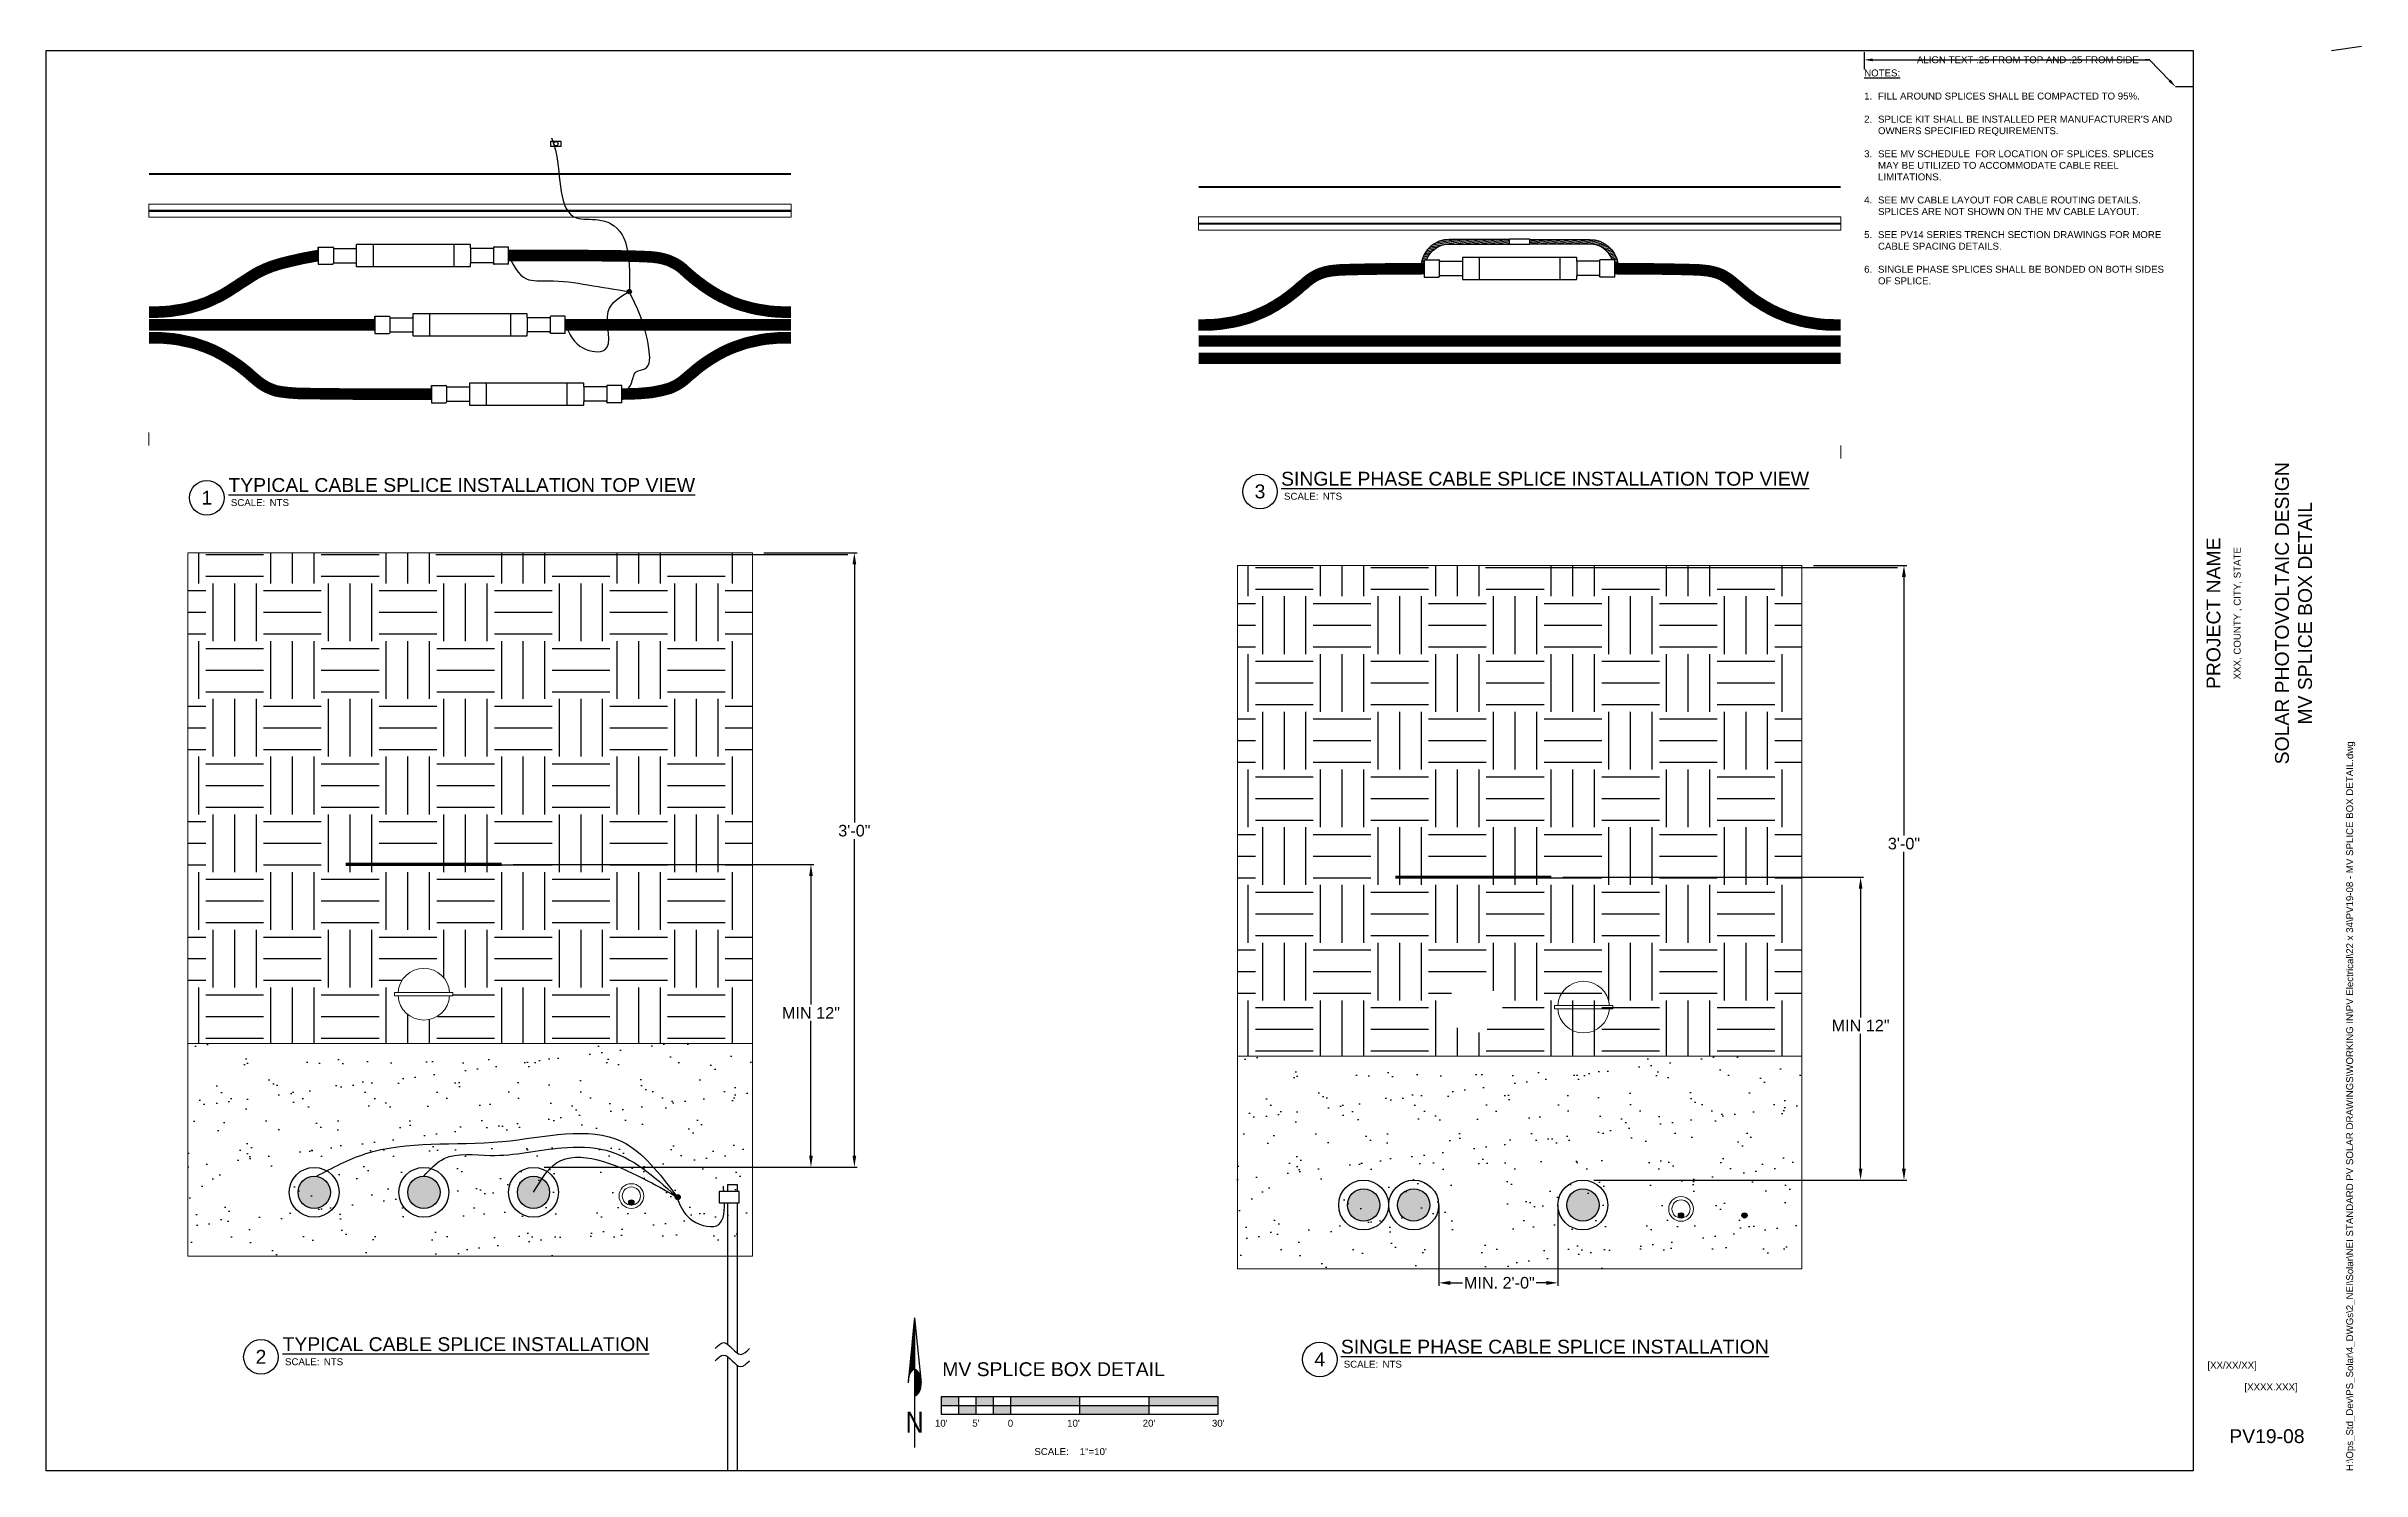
# Paper-space layout 'MV SPLICE BOX DETAIL' of a CAD drawing. Header units: feet, sheet in inches. Extents: x 0.7 to 34.2, y 1.3 to 21.8.
# The model-space entities are those that its viewports show. They can reach past a viewport. Long polylines and large blocks are cut down to what shows.
import ezdxf
from ezdxf import colors
from ezdxf.entities.mleader import LeaderData, LeaderLine
from ezdxf.enums import TextEntityAlignment as Align
from ezdxf.math import Vec2, Vec3

# ---------------------------------------------------------------- set-up
doc = ezdxf.new("R2010")
doc.units = ezdxf.units.FT
doc.header["$MEASUREMENT"] = 0
for name, color, linetype in [('C-CABL', 3, 'Continuous'), ('C-CNDT', 6, 'Continuous'), ('CABLE', 2, 'Continuous'), ('E-TREN-HATCH', 254, 'Continuous'), ('G-ANNO-TEXT', 1, 'Continuous'), ('G-ANNO-TEXT @ 1', 1, 'Continuous'), ('G-ANNO-TTBL', 1, 'Continuous'), ('SOIL', 254, 'Continuous')]:
    doc.layers.add(name, color=color, linetype=linetype)
for name, color, linetype, lineweight in [('CONDUIT', 6, 'Continuous', 18), ('COVER', 3, 'Continuous', 9), ('G-ANNO-DIMENSIONS', 1, 'Continuous', 5)]:
    doc.layers.add(name, color=color, linetype=linetype, lineweight=lineweight)
doc.layers.add('G-NPLT', color=67, linetype='Continuous', plot=False)
doc.layers.add('VP', color=31, linetype='Continuous', plot=False)
doc.styles.add('NEI-A', font='arial.ttf')
doc.dimstyles.new('NEI-A', dxfattribs={"dimtxt": 0.1, "dimasz": 0.125, "dimexe": 0.0625, "dimexo": 0.0625, "dimgap": 0.0625, "dimtad": 0, "dimtih": 1, "dimtoh": 1, "dimdec": 4, "dimzin": 3, "dimdsep": 46, "dimlunit": 4, "dimtxsty": 'NEI-A', "dimcen": 0, "dimadec": 0, "dimazin": 0, "dimtfac": 0.75, "dimtdec": 4, "dimtofl": 0, "dimtmove": 0, "dimatfit": 3, "dimfxl": 1, "dimfrac": 1, "dimtolj": 1, "dimtzin": 0, "dimarcsym": 0})
pattern_1 = [(190, (-1046.774384, -267.13964), (0.010853011, -0.0615504846), [])]

psp = doc.layouts.new('MV SPLICE BOX DETAIL')

# ---------------------------------------------------------------- texts
at = {"layer": 'G-ANNO-TEXT', "insert": (26.981, 21.498), "char_height": 0.1, "attachment_point": 1, "style": 'NEI-A'}
psp.add_mtext_dynamic_manual_height_columns("{\\LNOTES:\\P}\\P\\pi-0.2,l0.2,t0.2;1.^IFILL AROUND SPLICES SHALL BE COMPACTED TO 95%.\\P\\pi0,l0,tz;\\P\\pi-0.2,l0.2,t0.2;2.^ISPLICE KIT SHALL BE INSTALLED PER MANUFACTURER'S AND OWNERS SPECIFIED REQUIREMENTS.\\P\\pi0,l0,tz;\\P\\pi-0.2,l0.2,t0.2;3.^ISEE MV SCHEDULE  FOR LOCATION OF SPLICES. SPLICES MAY BE UTILIZED TO ACCOMMODATE CABLE REEL LIMITATIONS.\\P\\pi0,l0,tz;\\P\\pi-0.2,l0.2,t0.2;4.^ISEE MV CABLE LAYOUT FOR CABLE ROUTING DETAILS. SPLICES ARE NOT SHOWN ON THE MV CABLE LAYOUT.\\P\\pi0,l0,tz;\\P\\pi-0.2,l0.2,t0.2;5.^ISEE PV14 SERIES TRENCH SECTION DRAWINGS FOR MORE CABLE SPACING DETAILS.\\P\\pi0,l0,tz;\\P\\pi-0.2,l0.2,t0.2;6.^ISINGLE PHASE SPLICES SHALL BE BONDED ON BOTH SIDES OF SPLICE.", width=4.4769, gutter_width=0.938, heights=[0], dxfattribs=at)
at = {"layer": 'G-ANNO-TTBL', "style": 'NEI-A'}
psp.add_text('XXX, COUNTY , CITY, STATE', height=0.1, rotation=90, dxfattribs=at).set_placement((32.376, 13.648), align=Align.MIDDLE)
at = {"layer": 'G-ANNO-TTBL', "char_height": 0.2, "attachment_point": 5, "rotation": 90, "style": 'NEI-A'}
for s, width, gutter_width, heights, insert in [('SOLAR PHOTOVOLTAIC DESIGN\\PMV SPLICE BOX DETAIL', 6.78569, 0, [1.376], (33.182, 13.648)), ('PROJECT NAME', 7.8846, 0.5, [0], (32.026, 13.648))]:
    psp.add_mtext_dynamic_manual_height_columns(s, width=width, gutter_width=gutter_width, heights=heights, dxfattribs=dict(at, insert=insert))
at = {"layer": 'G-ANNO-TTBL', "style": 'NEI-A'}
for s, width, insert, char_height, attachment_point in [('[XX/XX/XX]', 0.85482, (31.937, 2.778), 0.1, 4), ('[XXXX.XXX]', 0.85482, (32.857, 2.465), 0.1, 5), ('PV19-08', 1.7218, (32.797, 1.767), 0.2, 5)]:
    psp.add_mtext_dynamic_manual_height_columns(s, width=width, gutter_width=0.5, heights=[0], dxfattribs=dict(at, insert=insert, char_height=char_height, attachment_point=attachment_point))
at = {"layer": 'G-NPLT', "insert": (33.942, 1.265), "char_height": 0.1, "width": 13.97168, "attachment_point": 1, "rotation": 90, "style": 'NEI-A'}
psp.add_mtext('H:\\\\Ops_Std_Dev\\\\PS_Solar\\\\4_DWGs\\\\2_NEI\\\\Solar\\\\NEI STANDARD PV SOLAR DRAWINGS\\\\WORKING IN\\\\PV Electrical\\\\22 x 34\\\\PV19-08 - MV SPLICE BOX DETAIL.dwg', dxfattribs=at)

msp = doc.modelspace()

# ---------------------------------------------------------------- blocks, each defined once
blk = doc.blocks.new('TITLE NAME W_O SCALE')
at = {"style": 'NEI-A'}
blk.add_attdef('TITLE_NAME_001', (-0.03, 0.253), '', height=0.2, dxfattribs=at)
for tag, p in [('SCALE:', (0, 0)), ('1"_=_', (0.561, 0.002))]:
    blk.add_attdef(tag, text='', height=0.1, dxfattribs=at).set_placement(p, align=Align.BOTTOM_LEFT)
blk = doc.blocks.new('SUB_BLOCK-SCALE_1')
h = blk.add_hatch(color=256)
h.dxf.hatch_style = 1
h.paths.add_polyline_path([(-2, 0.125), (-2, 0), (-1.75, 0), (-1.75, 0.125)])
h.paths.add_polyline_path([(-1.75, 0), (-1.75, -0.125), (-1.5, -0.125), (-1.5, 0)])
h.paths.add_polyline_path([(-1.25, 0.125), (-1.5, 0.125), (-1.5, 0), (-1.25, 0)])
h.paths.add_polyline_path([(-1.25, 0), (-1.25, -0.125), (-1, -0.125), (-1, 0)])
h.paths.add_polyline_path([(0, 0), (0, 0.125), (-1, 0.125), (-1, 0)])
h.paths.add_polyline_path([(1, -0.125), (1, 0), (0, 0), (0, -0.125)])
h.paths.add_polyline_path([(1, 0.125), (1, 0), (2, 0), (2, 0.125)])
for p, q in [((-2, 0), (2, 0)), ((-1.75, 0.125), (-1.75, -0.125)), ((-1.5, 0.125), (-1.5, -0.125)), ((-1.25, 0.125), (-1.25, -0.125)), ((-1, 0.125), (-1, -0.125)), ((0, -0.125), (0, 0.125))]:
    blk.add_line(p, q)
at = {"color": 0, "linetype": 'ByBlock', "lineweight": -2}
blk.add_line((1, 0.125), (1, -0.125), dxfattribs=at)
blk.add_lwpolyline([(-2, 0.125), (-2, -0.125), (2, -0.125), (2, 0.125)], close=True, dxfattribs=at)
at = {"insert": (-0.655, -0.667), "char_height": 0.1, "width": 0.4822, "attachment_point": 4, "style": 'NEI-A'}
blk.add_mtext('SCALE:', dxfattribs=at)
at = {"linetype": 'ByBlock', "lineweight": -2, "style": 'NEI-A', "flags": 8}
for tag, p in [('#1', (-2, -0.257)), ('#2', (-1.5, -0.257)), ('#3', (-1, -0.257)), ('#4', (0, -0.257)), ('#5', (1, -0.257)), ('#6', (2, -0.257))]:
    blk.add_attdef(tag, text='', height=0.1, dxfattribs=at).set_placement(p, align=Align.MIDDLE_CENTER)
blk.add_attdef('SCALE', text='', height=0.1, dxfattribs=at).set_placement((0, -0.667), align=Align.MIDDLE_LEFT)
blk = doc.blocks.new('*U15')
ref = blk.add_blockref('SUB_BLOCK-SCALE_1', (0, 0))
ref.add_attrib('#1', "10'", dxfattribs={"linetype": 'ByBlock', "lineweight": -2, "height": 0.1, "style": 'NEI-A', "flags": 8}).set_placement((-2, -0.257), align=Align.MIDDLE)
ref.add_attrib('#2', "5'", dxfattribs={"linetype": 'ByBlock', "lineweight": -2, "height": 0.1, "style": 'NEI-A', "flags": 8}).set_placement((-1.5, -0.257), align=Align.MIDDLE)
ref.add_attrib('#3', '0', dxfattribs={"linetype": 'ByBlock', "lineweight": -2, "height": 0.1, "style": 'NEI-A', "flags": 8}).set_placement((-1, -0.257), align=Align.MIDDLE)
ref.add_attrib('#4', "10'", dxfattribs={"linetype": 'ByBlock', "lineweight": -2, "height": 0.1, "style": 'NEI-A', "flags": 8}).set_placement((-0.091, -0.257), align=Align.MIDDLE)
ref.add_attrib('#5', "20'", dxfattribs={"linetype": 'ByBlock', "lineweight": -2, "height": 0.1, "style": 'NEI-A', "flags": 8}).set_placement((1, -0.257), align=Align.MIDDLE)
ref.add_attrib('#6', "30'", dxfattribs={"linetype": 'ByBlock', "lineweight": -2, "height": 0.1, "style": 'NEI-A', "flags": 8}).set_placement((2, -0.257), align=Align.MIDDLE)
ref.add_attrib('SCALE', '1"=10\'', dxfattribs={"linetype": 'ByBlock', "lineweight": -2, "height": 0.1, "style": 'NEI-A', "flags": 8}).set_placement((0, -0.667), align=Align.MIDDLE_LEFT)
blk = doc.blocks.new('NORTH ARROW VERTICAL')
h = blk.add_hatch()
h.set_pattern_fill('ANSI31', color=0, scale=0.01, style=0)
h.paths.add_polyline_path([(-0.029, 0.337, -0.067391), (-0.022, 0.357, -0.104279), (-0.011, 0.371, -0.174286), (0, 0.375), (0, 0.625)])
h.paths.add_polyline_path([(0.031, 0.312), (0.029, 0.337, 0.067391), (0.022, 0.357, 0.104279), (0.011, 0.371, 0.174286), (0, 0.375), (0, 0.25, 0.174286), (0.011, 0.254, 0.104279), (0.022, 0.268, 0.065115), (0.029, 0.287, 0.051264)])
at = {"color": 0}
for p, q in [((0, 0.625), (-0.031, 0.312)), ((0, 0.625), (0.031, 0.312)), ((0, 0.625), (0, 0.375)), ((0, 0.375), (0, 0.25)), ((0, 0.25), (0, 0))]:
    blk.add_line(p, q, dxfattribs=at)
for points in [[(0, 0.375, 0.174286), (-0.011, 0.371, 0.104279), (-0.022, 0.357, 0.065115), (-0.029, 0.338, 0.051264), (-0.031, 0.312, 0.051264)], [(0.031, 0.312, 0.051264), (0.029, 0.338, 0.065115), (0.022, 0.357, 0.104279), (0.011, 0.371, 0.174286), (0, 0.375, 0.174286)], [(0, 0.25, 0.174286), (0.011, 0.254, 0.104279), (0.022, 0.268, 0.065115), (0.029, 0.287, 0.051264), (0.031, 0.312, 0.051264)]]:
    blk.add_lwpolyline(points, format="xyb", dxfattribs=at)
at = {"color": 0, "style": 'NEI-A', "width": 0.85}
blk.add_text('N', height=0.1, dxfattribs=at).set_placement((0, 0.122), align=Align.MIDDLE)
blk = doc.blocks.new('DETAIL_TITLE')
blk.add_circle((0.592, -0.513), 0.25)
at = {"style": 'NEI-A'}
blk.add_attdef('DETAIL_TITLE_001', (0.91, -0.485), '', height=0.2, dxfattribs=at)
at = {"style": 'NEI-A', "flags": 8}
blk.add_attdef('#', text='', height=0.2, dxfattribs=at).set_placement((0.592, -0.511), align=Align.MIDDLE_CENTER)
at = {"style": 'NEI-A'}
for tag, p in [('SCALE:', (0.939, -0.738)), ('1"_=_', (1.547, -0.738))]:
    blk.add_attdef(tag, text='', height=0.1, dxfattribs=at).set_placement(p, align=Align.BOTTOM_LEFT)
blk = doc.blocks.new('*D13')
at = {"layer": 'Defpoints', "color": 0, "transparency": 16777216}
for p in [(60.45, -50.72), (52.97, -77.33), (64.87, -77.33)]:
    blk.add_point(p, dxfattribs=at)
at = {"layer": 'G-ANNO-DIMENSIONS', "color": 0, "lineweight": -2, "transparency": 16777216}
for p, q in [((60.95, -50.72), (64.99, -50.72)), ((64.87, -51.22), (64.87, -62.41)), ((64.87, -76.83), (64.87, -63.12)), ((53.47, -77.33), (64.99, -77.33))]:
    blk.add_line(p, q, dxfattribs=at)
at = {"layer": 'G-ANNO-DIMENSIONS', "color": 0, "transparency": 16777216}
for points in [[(64.79, -51.22), (64.95, -51.22), (64.87, -50.72)], [(64.79, -76.83), (64.95, -76.83), (64.87, -77.33)]]:
    blk.add_solid(points, dxfattribs=at)
at = {"layer": 'G-ANNO-DIMENSIONS', "color": 0, "transparency": 16777216, "insert": (64.87, -62.76), "char_height": 0.2, "attachment_point": 5, "style": 'NEI-A'}
blk.add_mtext('\\A1;{\\H2.51168x;3\'-0"}', dxfattribs=at)
blk = doc.blocks.new('*D14')
at = {"layer": 'Defpoints', "color": 0, "transparency": 16777216}
for p in [(49.59, -64.22), (50.93, -77.33), (62.99, -77.33)]:
    blk.add_point(p, dxfattribs=at)
at = {"layer": 'G-ANNO-DIMENSIONS', "color": 0, "lineweight": -2, "transparency": 16777216}
for p, q in [((50.09, -64.22), (63.12, -64.22)), ((62.99, -64.72), (62.99, -70.29)), ((62.99, -76.83), (62.99, -71)), ((51.43, -77.33), (63.12, -77.33))]:
    blk.add_line(p, q, dxfattribs=at)
at = {"layer": 'G-ANNO-DIMENSIONS', "color": 0, "transparency": 16777216}
for points in [[(62.91, -64.72), (63.07, -64.72), (62.99, -64.22)], [(62.91, -76.83), (63.07, -76.83), (62.99, -77.33)]]:
    blk.add_solid(points, dxfattribs=at)
at = {"layer": 'G-ANNO-DIMENSIONS', "color": 0, "transparency": 16777216, "insert": (62.99, -70.65), "char_height": 0.2, "attachment_point": 5, "style": 'NEI-A'}
blk.add_mtext('\\A1;{\\H2.51168x;MIN 12"}', dxfattribs=at)
blk = doc.blocks.new('*D10')
at = {"layer": 'Defpoints', "color": 0, "transparency": 16777216}
for p in [(105.92, -51.27), (98.43, -77.89), (110.34, -77.89)]:
    blk.add_point(p, dxfattribs=at)
at = {"layer": 'G-ANNO-DIMENSIONS', "color": 0, "lineweight": -2, "transparency": 16777216}
for p, q in [((106.42, -51.27), (110.46, -51.27)), ((110.34, -51.77), (110.34, -62.96)), ((110.34, -77.39), (110.34, -63.68)), ((98.93, -77.89), (110.46, -77.89))]:
    blk.add_line(p, q, dxfattribs=at)
at = {"layer": 'G-ANNO-DIMENSIONS', "color": 0, "transparency": 16777216}
for points in [[(110.25, -51.77), (110.42, -51.77), (110.34, -51.27)], [(110.25, -77.39), (110.42, -77.39), (110.34, -77.89)]]:
    blk.add_solid(points, dxfattribs=at)
at = {"layer": 'G-ANNO-DIMENSIONS', "color": 0, "transparency": 16777216, "insert": (110.34, -63.32), "char_height": 0.2, "attachment_point": 5, "style": 'NEI-A'}
blk.add_mtext('\\A1;{\\H2.51168x;3\'-0"}', dxfattribs=at)
blk = doc.blocks.new('*D11')
at = {"layer": 'Defpoints', "color": 0, "transparency": 16777216}
for p in [(95.06, -64.77), (96.4, -77.89), (108.46, -77.89)]:
    blk.add_point(p, dxfattribs=at)
at = {"layer": 'G-ANNO-DIMENSIONS', "color": 0, "lineweight": -2, "transparency": 16777216}
for p, q in [((95.56, -64.77), (108.58, -64.77)), ((108.46, -65.27), (108.46, -70.85)), ((108.46, -77.39), (108.46, -71.56)), ((96.9, -77.89), (108.58, -77.89))]:
    blk.add_line(p, q, dxfattribs=at)
at = {"layer": 'G-ANNO-DIMENSIONS', "color": 0, "transparency": 16777216}
for points in [[(108.38, -65.27), (108.54, -65.27), (108.46, -64.77)], [(108.38, -77.39), (108.54, -77.39), (108.46, -77.89)]]:
    blk.add_solid(points, dxfattribs=at)
at = {"layer": 'G-ANNO-DIMENSIONS', "color": 0, "transparency": 16777216, "insert": (108.46, -71.2), "char_height": 0.2, "attachment_point": 5, "style": 'NEI-A'}
blk.add_mtext('\\A1;{\\H2.51168x;MIN 12"}', dxfattribs=at)
blk = doc.blocks.new('*D12')
at = {"layer": 'Defpoints', "color": 0, "transparency": 16777216}
for p in [(90.19, -78.46), (95.34, -78.47), (90.19, -82.34)]:
    blk.add_point(p, dxfattribs=at)
at = {"layer": 'G-ANNO-DIMENSIONS', "color": 0, "lineweight": -2, "transparency": 16777216}
for p, q in [((90.19, -78.96), (90.19, -82.47)), ((95.34, -78.97), (95.34, -82.47)), ((90.69, -82.34), (91.22, -82.34)), ((94.84, -82.34), (94.41, -82.34))]:
    blk.add_line(p, q, dxfattribs=at)
at = {"layer": 'G-ANNO-DIMENSIONS', "color": 0, "transparency": 16777216}
for points in [[(90.69, -82.26), (90.69, -82.43), (90.19, -82.34)], [(94.84, -82.26), (94.84, -82.43), (95.34, -82.34)]]:
    blk.add_solid(points, dxfattribs=at)
at = {"layer": 'G-ANNO-DIMENSIONS', "color": 0, "transparency": 16777216, "insert": (92.81, -82.34), "char_height": 0.2, "attachment_point": 5, "style": 'NEI-A'}
blk.add_mtext('\\A1;{\\H2.51168x;MIN. 2\'-0"}', dxfattribs=at)

# ---------------------------------------------------------------- dimensions: what is measured, and where the dimension line sits
at = {"layer": 'G-ANNO-DIMENSIONS'}
for base, p1, p2, text, override, picture, middle in [((64.87, -77.33), (60.45, -50.72), (52.97, -77.33), '{\\H2.51168x;3\'-0"}', {"dimtxt": 0.2, "dimasz": 0.5, "dimexe": 0.125, "dimexo": 0.5, "dimgap": 0.1, "dimdec": 1, "dimtfill": 0}, '*D13', (64.87, -62.76)), ((110.34, -77.89), (105.92, -51.27), (98.43, -77.89), '{\\H2.51168x;3\'-0"}', {"dimtxt": 0.2, "dimasz": 0.5, "dimexe": 0.125, "dimexo": 0.5, "dimgap": 0.1, "dimdec": 1}, '*D10', (110.34, -63.32)), ((62.99, -77.33), (49.59, -64.22), (50.93, -77.33), '{\\H2.51168x;MIN 12"}', {"dimtxt": 0.2, "dimasz": 0.5, "dimexe": 0.125, "dimexo": 0.5, "dimgap": 0.1, "dimdec": 1, "dimtfill": 0}, '*D14', (62.99, -70.65)), ((108.46, -77.89), (95.06, -64.77), (96.4, -77.89), '{\\H2.51168x;MIN 12"}', {"dimtxt": 0.2, "dimasz": 0.5, "dimexe": 0.125, "dimexo": 0.5, "dimgap": 0.1, "dimdec": 1}, '*D11', (108.46, -71.2))]:
    dim = msp.add_linear_dim(base=base, p1=p1, p2=p2, angle=90, text=text, dimstyle='NEI-A', override=override, dxfattribs=at)
    dim.commit()
    dim.dimension.update_dxf_attribs({"geometry": picture, "text_midpoint": middle, "dimtype": 160})
dim = msp.add_linear_dim(base=(90.19, -82.34), p1=(95.34, -78.47), p2=(90.19, -78.46), text='{\\H2.51168x;MIN. 2\'-0"}', dimstyle='NEI-A', override={"dimtxt": 0.2, "dimasz": 0.5, "dimexe": 0.125, "dimexo": 0.5, "dimgap": 0.1, "dimdec": 1}, dxfattribs=at)
dim.commit()
dim.dimension.update_dxf_attribs({"geometry": '*D12', "text_midpoint": (92.81, -82.34), "dimtype": 160})

# ---------------------------------------------------------------- hatches: boundary and pattern name
at = {"layer": 'C-CABL'}
h = msp.add_hatch(dxfattribs=at)
h.set_pattern_fill('ANSI31', scale=0.5, angle=145)
h.set_pattern_definition(pattern_1)
h.paths.add_polyline_path([(90.64, -37.15), (93.25, -37.15), (93.25, -37.35), (90.64, -37.35, 0.317113), (89.66, -38.04), (89.56, -38.04), (89.56, -38.19), (89.42, -38.19, -0.36842)])
h = msp.add_hatch(dxfattribs=at)
h.set_pattern_fill('ANSI31', scale=0.5, angle=145)
h.set_pattern_definition(pattern_1)
h.paths.add_polyline_path([(96.73, -37.15), (94.11, -37.15), (94.11, -37.35), (96.73, -37.35, -0.317113), (97.7, -38.04), (97.81, -38.04), (97.81, -38.19), (97.95, -38.19, 0.36842)])
h = msp.add_hatch(color=256, dxfattribs=at)
h.dxf.hatch_style = 1
edge = h.paths.add_edge_path()
edge.add_arc((55.12, -39.41), 0.0938, 0, 360)
h = msp.add_hatch(color=256, dxfattribs=at)
h.dxf.hatch_style = 1
h.paths.add_polyline_path([(42.17, -78.42, 1), (40.77, -78.42, 1)])
h = msp.add_hatch(color=256, dxfattribs=at)
h.dxf.hatch_style = 1
h.paths.add_polyline_path([(46.92, -78.42, 1), (45.52, -78.42, 1)])
h = msp.add_hatch(color=256, dxfattribs=at)
h.dxf.hatch_style = 1
h.paths.add_polyline_path([(51.67, -78.42, 1), (50.27, -78.42, 1)])
h = msp.add_hatch(color=256, dxfattribs=at)
h.dxf.hatch_style = 1
h.paths.add_polyline_path([(57.33, -78.63, 1), (57.11, -78.63, 1)])
h = msp.add_hatch(color=256, dxfattribs=at)
h.dxf.hatch_style = 1
h.paths.add_polyline_path([(87.63, -78.97, 1), (86.23, -78.97, 1)])
h = msp.add_hatch(color=256, dxfattribs=at)
h.dxf.hatch_style = 1
h.paths.add_polyline_path([(89.8, -78.97, 1), (88.4, -78.97, 1)])
h = msp.add_hatch(color=256, dxfattribs=at)
h.dxf.hatch_style = 1
h.paths.add_polyline_path([(97.13, -78.97, 1), (95.73, -78.97, 1)])
h = msp.add_hatch(color=256, dxfattribs=at)
h.dxf.hatch_style = 1
h.paths.add_polyline_path([(103.54, -79.42, -1), (103.32, -79.42, -1)])
at = {"layer": 'CABLE'}
h = msp.add_hatch(color=256, dxfattribs=at)
h.dxf.hatch_style = 1
h.paths.add_polyline_path([(55.32, -78.86, -1), (55.1, -78.86, -1)])
h = msp.add_hatch(color=256, dxfattribs=at)
h.dxf.hatch_style = 1
h.paths.add_polyline_path([(100.79, -79.42, -1), (100.57, -79.42, -1)])
at = {"layer": 'E-TREN-HATCH'}
h = msp.add_hatch(dxfattribs=at)
h.set_pattern_fill('EARTH', color=256, scale=10)
h.set_pattern_definition([(0, (-13.2238, -96.7402), (2.5, 2.5), [2.5, -2.5]), (0, (-13.2238, -95.8027), (2.5, 2.5), [2.5, -2.5]), (0, (-13.2238, -94.8652), (2.5, 2.5), [2.5, -2.5]), (90, (-12.9113, -94.5527), (-2.5, 2.5), [2.5, -2.5]), (90, (-11.9738, -94.5527), (-2.5, 2.5), [2.5, -2.5]), (90, (-11.0363, -94.5527), (-2.5, 2.5), [2.5, -2.5])])
h.paths.add_polyline_path([(35.99, -50.72), (35.99, -71.98), (60.45, -71.98), (60.45, -64.81), (47.48, -69.84), (47.48, -69.91), (47.34, -69.91, -0.939336), (45.09, -69.91), (44.95, -69.91), (44.95, -69.77), (45.09, -69.77, -0.939336), (47.34, -69.77), (47.66, -69.77), (60.45, -64.81), (60.45, -50.72)])
h = msp.add_hatch(dxfattribs=at)
h.set_pattern_fill('EARTH', color=256, scale=10)
h.set_pattern_definition([(0, (32.2438, -97.2983), (2.5, 2.5), [2.5, -2.5]), (0, (32.2438, -96.3608), (2.5, 2.5), [2.5, -2.5]), (0, (32.2438, -95.4233), (2.5, 2.5), [2.5, -2.5]), (90, (32.5563, -95.1108), (-2.5, 2.5), [2.5, -2.5]), (90, (33.4938, -95.1108), (-2.5, 2.5), [2.5, -2.5]), (90, (34.4313, -95.1108), (-2.5, 2.5), [2.5, -2.5])])
h.paths.add_polyline_path([(81.46, -51.27), (81.46, -72.53), (105.92, -72.53), (105.92, -65.36), (92.95, -70.4), (92.95, -70.47), (92.81, -70.47, -0.939336), (90.56, -70.47), (90.42, -70.47), (90.42, -70.33), (90.56, -70.33, -0.939336), (92.81, -70.33), (93.13, -70.33), (105.92, -65.36), (105.92, -51.27)])
h = msp.add_hatch(dxfattribs=at)
h.set_pattern_fill('AR-SAND', color=252)
h.set_pattern_definition([(37.5, (-13.2238, -96.7402), (-0.062993, 1.926824), [0, -1.52, 0, -1.7, 0, -1.625]), (7.5, (-13.2238, -96.7402), (1.76978, 2.82215), [0, -0.82, 0, -1.37, 0, -0.525]), (327.5, (-14.4538, -96.7402), (3.114142, 0.00566), [0, -0.5, 0, -1.8, 0, -2.35]), (317.5, (-14.4538, -96.7402), (3.00613, 0.87768), [0, -0.25, 0, -1.18, 0, -1.35])])
h.paths.add_polyline_path([(60.45, -71.98), (35.99, -71.98), (35.99, -81.18), (60.45, -81.18)])
h.paths.add_polyline_path([(54.05, -78.42, -1), (51.88, -78.42, -1)], flags=16)
h.paths.add_polyline_path([(47.3, -78.42, -1), (45.13, -78.42, -1)], flags=16)
h.paths.add_polyline_path([(40.55, -78.42, -1), (38.38, -78.42, -1)], flags=16)
h.paths.add_polyline_path([(37.76, -78.58, -1), (36.69, -78.58, -1)], flags=16)
h = msp.add_hatch(dxfattribs=at)
h.set_pattern_fill('AR-SAND', color=252)
h.set_pattern_definition([(37.5, (32.2438, -97.2983), (-0.062993, 1.926824), [0, -1.52, 0, -1.7, 0, -1.625]), (7.5, (32.2438, -97.2983), (1.76978, 2.82215), [0, -0.82, 0, -1.37, 0, -0.525]), (327.5, (31.0138, -97.2983), (3.114142, 0.00566), [0, -0.5, 0, -1.8, 0, -2.35]), (317.5, (31.0138, -97.2983), (3.00613, 0.87768), [0, -0.25, 0, -1.18, 0, -1.35])])
h.paths.add_polyline_path([(105.92, -72.53), (81.46, -72.53), (81.46, -81.74), (105.92, -81.74)])
h.paths.add_polyline_path([(99.52, -78.97, -1), (97.35, -78.97, -1)], flags=16)
h.paths.add_polyline_path([(92.77, -78.97, -1), (90.6, -78.97, -1)], flags=16)
h.paths.add_polyline_path([(86.02, -78.97, -1), (83.85, -78.97, -1)], flags=16)
h.paths.add_polyline_path([(83.23, -79.14, -1), (82.16, -79.14, -1)], flags=16)

# ---------------------------------------------------------------- linework, layer by layer
for p, q in [((41.64, -37.85), (41.64, -37.48)), ((41.64, -37.48), (42.27, -37.48)), ((42.3, -37.5), (42.3, -37.52)), ((42.3, -37.52), (42.3, -38.19)), ((42.32, -37.54), (43.27, -37.54)), ((43.29, -37.52), (43.29, -38.19)), ((44.02, -37.37), (44.02, -38.33)), ((47.52, -37.37), (47.52, -38.33)), ((48.24, -37.52), (48.24, -38.19)), ((49.21, -37.54), (48.27, -37.54)), ((49.24, -37.5), (49.24, -37.52)), ((49.24, -37.52), (49.24, -38.19)), ((49.89, -37.48), (49.26, -37.48)), ((89.56, -38.41), (89.56, -38.04)), ((89.56, -38.04), (90.19, -38.04)), ((90.21, -38.06), (90.21, -38.08)), ((90.21, -38.08), (90.21, -38.74)), ((90.24, -38.1), (91.18, -38.1)), ((91.21, -38.08), (91.21, -38.74)), ((91.93, -37.93), (91.93, -38.89)), ((95.43, -37.93), (95.43, -38.89)), ((96.16, -38.08), (96.16, -38.74)), ((97.13, -38.1), (96.18, -38.1)), ((97.15, -38.06), (97.15, -38.08)), ((97.15, -38.08), (97.15, -38.74)), ((97.81, -38.04), (97.18, -38.04)), ((41.64, -38.23), (42.27, -38.23)), ((42.3, -38.2), (42.3, -38.19)), ((42.32, -38.16), (43.27, -38.16)), ((49.21, -38.16), (48.27, -38.16)), ((49.24, -38.2), (49.24, -38.19)), ((49.89, -38.23), (49.26, -38.23)), ((89.56, -38.79), (90.19, -38.79)), ((90.21, -38.76), (90.21, -38.74)), ((90.24, -38.72), (91.18, -38.72)), ((97.13, -38.72), (96.18, -38.72)), ((97.15, -38.76), (97.15, -38.74)), ((97.81, -38.79), (97.18, -38.79)), ((44.09, -40.85), (44.09, -40.48)), ((44.09, -40.48), (44.72, -40.48)), ((44.75, -40.5), (44.75, -40.52)), ((44.75, -40.52), (44.75, -41.19)), ((44.77, -40.54), (45.72, -40.54)), ((45.74, -40.52), (45.74, -41.19)), ((46.47, -40.37), (46.47, -41.33)), ((49.97, -40.37), (49.97, -41.33)), ((50.69, -40.52), (50.69, -41.19)), ((51.67, -40.54), (50.72, -40.54)), ((51.69, -40.5), (51.69, -40.52)), ((51.69, -40.52), (51.69, -41.19)), ((52.34, -40.48), (51.72, -40.48)), ((44.09, -41.23), (44.72, -41.23)), ((44.75, -41.2), (44.75, -41.19)), ((44.77, -41.16), (45.72, -41.16)), ((51.67, -41.16), (50.72, -41.16)), ((51.69, -41.2), (51.69, -41.19)), ((52.34, -41.23), (51.72, -41.23)), ((46.55, -43.85), (46.55, -43.48)), ((46.55, -43.48), (47.17, -43.48)), ((47.2, -43.5), (47.2, -43.52)), ((47.2, -43.52), (47.2, -44.19)), ((47.22, -43.54), (48.17, -43.54)), ((48.2, -43.52), (48.2, -44.19)), ((48.92, -43.37), (48.92, -44.33)), ((52.42, -43.37), (52.42, -44.33)), ((53.15, -43.52), (53.15, -44.19)), ((54.12, -43.54), (53.17, -43.54)), ((54.14, -43.5), (54.14, -43.52)), ((54.14, -43.52), (54.14, -44.19)), ((54.8, -43.48), (54.17, -43.48)), ((46.55, -44.23), (47.17, -44.23)), ((47.2, -44.2), (47.2, -44.19)), ((47.22, -44.16), (48.17, -44.16)), ((54.12, -44.16), (53.17, -44.16)), ((54.14, -44.2), (54.14, -44.19)), ((54.8, -44.23), (54.17, -44.23))]:
    msp.add_line(p, q)
for points in [[(41.64, -37.48), (41.64, -38.23)], [(49.89, -38.23), (49.89, -37.48)], [(89.56, -38.04), (89.56, -38.79)], [(97.81, -38.79), (97.81, -38.04)], [(44.09, -40.48), (44.09, -41.23)], [(52.34, -41.23), (52.34, -40.48)], [(46.55, -43.48), (46.55, -44.23)], [(54.8, -44.23), (54.8, -43.48)]]:
    msp.add_lwpolyline(points)
for points in [[(48.24, -37.52), (48.24, -37.4, 0.414214), (48.22, -37.37), (43.32, -37.37, 0.414214), (43.29, -37.4), (43.29, -37.52)], [(96.16, -38.08), (96.16, -37.95, 0.414214), (96.13, -37.93), (91.23, -37.93, 0.414214), (91.21, -37.95), (91.21, -38.08)], [(43.29, -38.19), (43.29, -38.31, 0.414214), (43.32, -38.33), (48.22, -38.33, 0.414214), (48.24, -38.31), (48.24, -38.19)], [(91.21, -38.74), (91.21, -38.87, 0.414214), (91.23, -38.89), (96.13, -38.89, 0.414214), (96.16, -38.87), (96.16, -38.74)], [(50.69, -40.52), (50.69, -40.4, 0.414214), (50.67, -40.37), (45.77, -40.37, 0.414214), (45.74, -40.4), (45.74, -40.52)], [(45.74, -41.19), (45.74, -41.31, 0.414214), (45.77, -41.33), (50.67, -41.33, 0.414214), (50.69, -41.31), (50.69, -41.19)], [(53.15, -43.52), (53.15, -43.4, 0.414214), (53.12, -43.37), (48.22, -43.37, 0.414214), (48.2, -43.4), (48.2, -43.52)], [(48.2, -44.19), (48.2, -44.31, 0.414214), (48.22, -44.33), (53.12, -44.33, 0.414214), (53.15, -44.31), (53.15, -44.19)]]:
    msp.add_lwpolyline(points, format="xyb")
for centre, start, end in [((42.27, -37.5), 0, 90), ((42.32, -37.52), 180, 270), ((43.27, -37.52), 270, 0), ((48.27, -37.52), 180, 270), ((49.21, -37.52), 270, 0), ((49.26, -37.5), 90, 180), ((90.19, -38.06), 0, 90), ((90.24, -38.08), 180, 270), ((91.18, -38.08), 270, 0), ((96.18, -38.08), 180, 270), ((97.13, -38.08), 270, 0), ((97.18, -38.06), 90, 180), ((42.27, -38.2), 270, 0), ((42.32, -38.19), 90, 180), ((43.27, -38.19), 0, 90), ((48.27, -38.19), 90, 180), ((49.21, -38.19), 0, 90), ((49.26, -38.2), 180, 270), ((90.19, -38.76), 270, 0), ((90.24, -38.74), 90, 180), ((91.18, -38.74), 0, 90), ((96.18, -38.74), 90, 180), ((97.13, -38.74), 0, 90), ((97.18, -38.76), 180, 270), ((44.72, -40.5), 0, 90), ((44.77, -40.52), 180, 270), ((45.72, -40.52), 270, 0), ((50.72, -40.52), 180, 270), ((51.67, -40.52), 270, 0), ((51.72, -40.5), 90, 180), ((44.72, -41.2), 270, 0), ((44.77, -41.19), 90, 180), ((45.72, -41.19), 0, 90), ((50.72, -41.19), 90, 180), ((51.67, -41.19), 0, 90), ((51.72, -41.2), 180, 270), ((47.17, -43.5), 0, 90), ((47.22, -43.52), 180, 270), ((48.17, -43.52), 270, 0), ((53.17, -43.52), 180, 270), ((54.12, -43.52), 270, 0), ((54.17, -43.5), 90, 180), ((47.17, -44.2), 270, 0), ((47.22, -44.19), 90, 180), ((48.17, -44.19), 0, 90), ((53.17, -44.19), 90, 180), ((54.12, -44.19), 0, 90), ((54.17, -44.2), 180, 270)]:
    msp.add_arc(centre, 0.025, start, end)
at = {"layer": 'C-CABL'}
for p, q in [((59.37, -78.08), (59.37, -78.39)), ((59.37, -78.08), (59.79, -78.08)), ((59.79, -78.08), (59.79, -78.39)), ((59.37, -78.88), (59.37, -84.99)), ((59.79, -78.88), (59.79, -85.38)), ((59.37, -85.53), (59.37, -91.08)), ((59.79, -85.92), (59.79, -91.08))]:
    msp.add_line(p, q, dxfattribs=at)
for points in [[(51.72, -32.89), (52.15, -32.89), (52.15, -33.13), (51.72, -33.13)], [(93.25, -37.13), (94.11, -37.13), (94.11, -37.37), (93.25, -37.37)], [(59.02, -78.88), (59.88, -78.88), (59.88, -78.39), (59.02, -78.39)]]:
    msp.add_lwpolyline(points, close=True, dxfattribs=at)
for points, const_width in [([(34.31, -34.32), (62.13, -34.32)], 0.0965), ([(79.78, -34.88), (107.6, -34.88)], 0.0965), ([(34.31, -40.3), (34.44, -40.3), (34.56, -40.3), (34.68, -40.3), (34.79, -40.29), (34.9, -40.29), (35.02, -40.28), (35.13, -40.27), (35.25, -40.26), (35.37, -40.24), (35.49, -40.22), (35.63, -40.2), (35.76, -40.18), (35.9, -40.15), (36.04, -40.12), (36.18, -40.08), (36.32, -40.04), (36.47, -40), (36.61, -39.95), (36.76, -39.9), (36.9, -39.84), (37.05, -39.77), (37.2, -39.7), (37.35, -39.63), (37.5, -39.55), (37.65, -39.46), (37.8, -39.37), (37.95, -39.27), (38.11, -39.17), (38.27, -39.06), (38.43, -38.96), (38.6, -38.85), (38.77, -38.74), (38.95, -38.63), (39.14, -38.53), (39.38, -38.42), (39.66, -38.31), (40.02, -38.2), (40.46, -38.09), (40.99, -37.97), (41.64, -37.85)], 0.5), ([(62.13, -40.3), (62, -40.3), (61.88, -40.3), (61.76, -40.3), (61.65, -40.29), (61.53, -40.29), (61.42, -40.28), (61.31, -40.27), (61.19, -40.26), (61.07, -40.24), (60.94, -40.22), (60.81, -40.2), (60.68, -40.18), (60.54, -40.15), (60.4, -40.12), (60.26, -40.08), (60.12, -40.04), (59.97, -40), (59.83, -39.95), (59.68, -39.9), (59.53, -39.84), (59.39, -39.77), (59.24, -39.7), (59.09, -39.63), (58.94, -39.55), (58.79, -39.46), (58.64, -39.37), (58.49, -39.27), (58.34, -39.17), (58.2, -39.06), (58.06, -38.96), (57.92, -38.85), (57.79, -38.74), (57.66, -38.63), (57.54, -38.52), (57.42, -38.41), (57.29, -38.31), (57.15, -38.22), (56.99, -38.14), (56.82, -38.06), (56.62, -38), (56.4, -37.95), (56.09, -37.91), (55.66, -37.89), (55.06, -37.87), (54.23, -37.86), (53.12, -37.85), (51.7, -37.85), (49.89, -37.85)], 0.5), ([(79.77, -40.86), (79.9, -40.86), (80.02, -40.86), (80.14, -40.85), (80.25, -40.85), (80.36, -40.85), (80.47, -40.84), (80.59, -40.83), (80.7, -40.82), (80.83, -40.8), (80.95, -40.78), (81.08, -40.76), (81.22, -40.74), (81.36, -40.71), (81.5, -40.68), (81.64, -40.64), (81.78, -40.6), (81.93, -40.56), (82.07, -40.51), (82.22, -40.45), (82.36, -40.39), (82.51, -40.33), (82.66, -40.26), (82.81, -40.19), (82.96, -40.1), (83.11, -40.02), (83.26, -39.92), (83.41, -39.83), (83.55, -39.73), (83.7, -39.62), (83.84, -39.51), (83.98, -39.4), (84.11, -39.29), (84.23, -39.18), (84.36, -39.08), (84.48, -38.97), (84.61, -38.87), (84.75, -38.78), (84.91, -38.69), (85.08, -38.62), (85.27, -38.56), (85.52, -38.51), (85.92, -38.47), (86.64, -38.45), (87.79, -38.43), (89.53, -38.42), (89.56, -38.42)], 0.5), ([(107.6, -40.86), (107.47, -40.86), (107.34, -40.86), (107.23, -40.85), (107.11, -40.85), (107, -40.85), (106.89, -40.84), (106.78, -40.83), (106.66, -40.82), (106.54, -40.8), (106.41, -40.78), (106.28, -40.76), (106.15, -40.74), (106.01, -40.71), (105.87, -40.68), (105.73, -40.64), (105.58, -40.6), (105.44, -40.56), (105.29, -40.51), (105.15, -40.45), (105, -40.39), (104.85, -40.33), (104.71, -40.26), (104.56, -40.19), (104.41, -40.1), (104.26, -40.02), (104.11, -39.92), (103.96, -39.83), (103.81, -39.73), (103.67, -39.62), (103.52, -39.51), (103.39, -39.4), (103.26, -39.29), (103.13, -39.18), (103.01, -39.08), (102.88, -38.97), (102.75, -38.87), (102.61, -38.78), (102.46, -38.69), (102.29, -38.62), (102.09, -38.56), (101.85, -38.51), (101.44, -38.47), (100.73, -38.45), (99.57, -38.43), (97.83, -38.42), (97.81, -38.42)], 0.5), ([(34.31, -40.85), (44.09, -40.85)], 0.5), ([(62.13, -40.85), (52.34, -40.85)], 0.5), ([(34.31, -41.41), (34.44, -41.41), (34.56, -41.41), (34.68, -41.41), (34.79, -41.41), (34.9, -41.42), (35.02, -41.43), (35.13, -41.44), (35.25, -41.45), (35.37, -41.46), (35.49, -41.48), (35.63, -41.5), (35.76, -41.53), (35.9, -41.56), (36.04, -41.59), (36.18, -41.62), (36.32, -41.66), (36.47, -41.71), (36.61, -41.76), (36.76, -41.81), (36.9, -41.87), (37.05, -41.93), (37.2, -42), (37.35, -42.08), (37.5, -42.16), (37.65, -42.25), (37.8, -42.34), (37.95, -42.44), (38.1, -42.54), (38.24, -42.64), (38.38, -42.75), (38.52, -42.86), (38.65, -42.97), (38.77, -43.08), (38.9, -43.19), (39.02, -43.29), (39.15, -43.39), (39.29, -43.48), (39.45, -43.57), (39.62, -43.64), (39.81, -43.71), (40.04, -43.75), (40.35, -43.79), (40.77, -43.82), (41.38, -43.83), (42.21, -43.84), (43.31, -43.85), (44.74, -43.85), (46.55, -43.85)], 0.5), ([(62.13, -41.41), (62, -41.41), (61.88, -41.41), (61.76, -41.41), (61.65, -41.41), (61.53, -41.42), (61.42, -41.43), (61.31, -41.44), (61.19, -41.45), (61.07, -41.46), (60.94, -41.48), (60.81, -41.5), (60.68, -41.53), (60.54, -41.56), (60.4, -41.59), (60.26, -41.62), (60.12, -41.66), (59.97, -41.71), (59.83, -41.76), (59.68, -41.81), (59.53, -41.87), (59.39, -41.93), (59.24, -42), (59.09, -42.08), (58.94, -42.16), (58.79, -42.25), (58.64, -42.34), (58.49, -42.44), (58.33, -42.55), (58.18, -42.66), (58.03, -42.78), (57.88, -42.91), (57.72, -43.04), (57.56, -43.18), (57.39, -43.32), (57.17, -43.46), (56.9, -43.59), (56.54, -43.69), (56.08, -43.78), (55.51, -43.83), (54.8, -43.85)], 0.5), ([(79.78, -41.55), (107.6, -41.55)], 0.5), ([(79.78, -42.3), (107.6, -42.3)], 0.5)]:
    msp.add_lwpolyline(points, dxfattribs=dict(at, const_width=const_width))
for points in [[(93.25, -37.15), (90.64, -37.15, 0.36842), (89.42, -38.19), (89.56, -38.19), (89.56, -38.04), (89.66, -38.04, -0.317113), (90.64, -37.35), (93.25, -37.35)], [(94.11, -37.15), (96.73, -37.15, -0.36842), (97.95, -38.19), (97.81, -38.19), (97.81, -38.04), (97.7, -38.04, 0.317113), (96.73, -37.35), (94.11, -37.35)]]:
    msp.add_lwpolyline(points, format="xyb", dxfattribs=at)
for centre, radius in [((51.94, -33.01), 0.0938), ((55.12, -39.41), 0.0938), ((57.22, -78.63), 0.11), ((103.43, -79.42), 0.113)]:
    msp.add_circle(centre, radius, dxfattribs=at)
for points in [[(51.75, -32.75), (51.94, -33.36), (52.83, -36.22), (53.77, -36.3), (54.32, -36.47), (55.12, -39.41)], [(49.89, -37.85), (50.67, -38.86), (51.61, -38.94), (53.33, -39.12), (55.12, -39.41)], [(52.34, -40.85), (53.13, -41.86), (54.06, -41.94), (54.21, -40.28), (55.12, -39.41)], [(54.8, -43.85), (55.2, -43.41), (55.42, -42.89), (55.8, -42.75), (55.97, -41.87), (55.12, -39.41)], [(41.57, -77.72), (43.66, -76.76), (49.62, -76.22), (54.8, -76.22), (57.14, -78.55)], [(46.22, -77.72), (47.1, -76.96), (49.09, -76.82), (52.2, -76.49), (54.12, -76.6), (57.13, -78.57)], [(50.97, -78.42), (51.97, -77.15), (55.72, -77.82), (57.12, -78.58)], [(58.84, -85.19), (59.21, -84.93), (59.58, -85.19), (59.95, -85.44), (60.32, -85.19)], [(58.84, -85.72), (59.21, -85.47), (59.58, -85.72), (59.95, -85.97), (60.32, -85.72)]]:
    msp.add_spline(points, degree=3, dxfattribs=at)
msp.add_open_spline([(59.21, -78.39), (59.21, -78.32), (59.2, -78.24), (59.2, -78.16)], degree=3, dxfattribs=at)
msp.add_open_spline([(57.22, -78.74), (57.34, -79.03), (57.64, -79.69), (59.12, -80.15), (59.25, -79.36), (59.24, -78.88)], degree=3, knots=[0, 0, 0, 0, 1.680625, 3.841269, 5.923308, 5.923308, 5.923308, 5.923308], dxfattribs=at)
at = {"layer": 'C-CNDT', "const_width": 0.0965}
for points in [[(34.31, -35.91), (62.13, -35.91)], [(79.78, -36.47), (107.6, -36.47)]]:
    msp.add_lwpolyline(points, dxfattribs=at)
at = {"layer": 'CABLE', "ltscale": 0.5, "const_width": 0.141}
for points in [[(42.84, -64.22), (49.59, -64.22)], [(88.31, -64.77), (95.06, -64.77)]]:
    msp.add_lwpolyline(points, dxfattribs=at)
at = {"layer": 'CABLE'}
for centre, radius in [((41.47, -78.42), 1.08), ((41.47, -78.42), 0.7), ((46.22, -78.42), 1.08), ((46.22, -78.42), 0.7), ((50.97, -78.42), 1.08), ((50.97, -78.42), 0.7), ((86.93, -78.97), 1.08), ((89.1, -78.97), 1.08), ((96.43, -78.97), 1.08), ((55.21, -78.86), 0.113), ((86.93, -78.97), 0.7), ((89.1, -78.97), 0.7), ((96.43, -78.97), 0.7), ((100.68, -79.42), 0.113)]:
    msp.add_circle(centre, radius, dxfattribs=at)
at = {"layer": 'CONDUIT'}
for p, q in [((44.95, -69.77), (47.48, -69.77)), ((44.95, -69.77), (44.95, -69.91)), ((44.95, -69.91), (47.48, -69.91)), ((47.48, -69.77), (47.48, -69.91)), ((95.2, -70.33), (97.73, -70.33)), ((95.2, -70.33), (95.2, -70.47)), ((95.2, -70.47), (97.73, -70.47)), ((97.73, -70.33), (97.73, -70.47))]:
    msp.add_line(p, q, dxfattribs=at)
for centre, radius in [((55.21, -78.58), 0.534), ((55.21, -78.58), 0.392), ((100.68, -79.14), 0.534), ((100.68, -79.14), 0.392)]:
    msp.add_circle(centre, radius, dxfattribs=at)
for centre, start, end in [((46.22, -69.84), 3.5833, 176.4167), ((46.22, -69.84), 183.5833, 356.4167), ((96.46, -70.4), 3.5833, 176.4167), ((96.46, -70.4), 183.5833, 356.4167)]:
    msp.add_arc(centre, 1.12, start, end, dxfattribs=at)
at = {"layer": 'COVER'}
for points in [[(34.31, -35.63), (34.31, -35.91)], [(34.31, -35.63), (62.13, -35.63)], [(34.31, -35.91), (34.31, -36.19)], [(62.13, -35.63), (62.13, -35.91)], [(62.13, -35.91), (62.13, -36.19)], [(34.31, -36.19), (62.13, -36.19)], [(79.78, -36.18), (79.78, -36.47)], [(79.78, -36.18), (107.6, -36.18)], [(79.78, -36.47), (79.78, -36.75)], [(79.78, -36.75), (107.6, -36.75)], [(107.6, -36.18), (107.6, -36.47)], [(107.6, -36.47), (107.6, -36.75)], [(34.31, -45.8), (34.31, -45.51)], [(34.31, -46.08), (34.31, -45.8)], [(107.6, -46.35), (107.6, -46.07)], [(107.6, -46.64), (107.6, -46.35)], [(60.45, -71.98), (35.99, -71.98)], [(105.92, -72.53), (81.46, -72.53)]]:
    msp.add_lwpolyline(points, dxfattribs=at)
for points in [[(35.99, -50.72), (60.45, -50.72), (60.45, -81.18), (35.99, -81.18)], [(81.46, -51.27), (105.92, -51.27), (105.92, -81.74), (81.46, -81.74)]]:
    msp.add_lwpolyline(points, close=True, dxfattribs=at)
at = {"layer": 'SOIL'}
for p, q in [((46.74, -50.8), (64.59, -50.8)), ((92.21, -51.36), (110.06, -51.36))]:
    msp.add_line(p, q, dxfattribs=at)

msp.set_redraw_order([(e.dxf.handle, doc.entitydb.next_handle()) for e in msp.query("TEXT MTEXT ATTDEF DIMENSION ARC_DIMENSION")])  # texts and dimensions are drawn at this point

# ---------------------------------------------------------------- linework, layer by layer
psp.add_line((33.731, 21.77), (34.165, 21.833))
at = {"layer": 'G-NPLT'}
psp.add_line((31.729, 21.248), (31.479, 21.248), dxfattribs=at)
psp.add_lwpolyline([(26.981, 21.748), (26.981, 21.498)], dxfattribs=at)
at = {"layer": 'VP'}
psp.add_lwpolyline([(0.731, 21.77), (31.731, 21.77), (31.731, 1.27), (0.731, 1.27)], close=True, dxfattribs=at)

# ---------------------------------------------------------------- block references
at = {"layer": 'G-ANNO-TEXT', "xscale": 3, "yscale": 3, "zscale": 3}
psp.add_blockref('NORTH ARROW VERTICAL', (13.27, 1.604), dxfattribs=at)
at = {"layer": 'G-ANNO-TEXT'}
psp.add_blockref('*U15', (15.654, 2.212), dxfattribs=at)
at = {"layer": 'G-ANNO-TEXT @ 1'}
ref = psp.add_blockref('DETAIL_TITLE', (2.457, 15.828), dxfattribs=at)
ref.add_attrib('#', '1', dxfattribs={"layer": '0', "height": 0.2, "style": 'NEI-A'}).set_placement((3.05, 15.317), align=Align.MIDDLE_CENTER)
ref.add_attrib('DETAIL_TITLE_001', '%%UTYPICAL CABLE SPLICE INSTALLATION TOP VIEW', (3.361, 15.399), dxfattribs={"layer": '0', "height": 0.2, "style": 'NEI-A'})
ref.add_attrib('SCALE:', 'SCALE:', dxfattribs={"layer": '0', "height": 0.1, "style": 'NEI-A'}).set_placement((3.396, 15.296), align=Align.TOP_LEFT)
ref.add_attrib('1"_=_', 'NTS', dxfattribs={"layer": '0', "height": 0.1, "style": 'NEI-A'}).set_placement((3.956, 15.296), align=Align.TOP_LEFT)
ref = psp.add_blockref('DETAIL_TITLE', (17.665, 15.918), dxfattribs=at)
ref.add_attrib('#', '3', dxfattribs={"layer": '0', "height": 0.2, "style": 'NEI-A'}).set_placement((18.257, 15.407), align=Align.MIDDLE_CENTER)
ref.add_attrib('DETAIL_TITLE_001', '%%USINGLE PHASE CABLE SPLICE INSTALLATION TOP VIEW', (18.562, 15.49), dxfattribs={"layer": '0', "height": 0.2, "style": 'NEI-A'})
ref.add_attrib('SCALE:', 'SCALE:', dxfattribs={"layer": '0', "height": 0.1, "style": 'NEI-A'}).set_placement((18.604, 15.387), align=Align.TOP_LEFT)
ref.add_attrib('1"_=_', 'NTS', dxfattribs={"layer": '0', "height": 0.1, "style": 'NEI-A'}).set_placement((19.163, 15.387), align=Align.TOP_LEFT)
ref = psp.add_blockref('DETAIL_TITLE', (3.239, 3.425), dxfattribs=at)
ref.add_attrib('#', '2', dxfattribs={"layer": '0', "height": 0.2, "style": 'NEI-A'}).set_placement((3.831, 2.914), align=Align.MIDDLE_CENTER)
ref.add_attrib('DETAIL_TITLE_001', '%%UTYPICAL CABLE SPLICE INSTALLATION', (4.143, 2.996), dxfattribs={"layer": '0', "height": 0.2, "style": 'NEI-A'})
ref.add_attrib('SCALE:', 'SCALE:', dxfattribs={"layer": '0', "height": 0.1, "style": 'NEI-A'}).set_placement((4.178, 2.893), align=Align.TOP_LEFT)
ref.add_attrib('1"_=_', 'NTS', dxfattribs={"layer": '0', "height": 0.1, "style": 'NEI-A'}).set_placement((4.738, 2.893), align=Align.TOP_LEFT)
ref = psp.add_blockref('DETAIL_TITLE', (18.528, 3.389), dxfattribs=at)
ref.add_attrib('#', '4', dxfattribs={"layer": '0', "height": 0.2, "style": 'NEI-A'}).set_placement((19.12, 2.878), align=Align.MIDDLE_CENTER)
ref.add_attrib('DETAIL_TITLE_001', '%%USINGLE PHASE CABLE SPLICE INSTALLATION', (19.425, 2.96), dxfattribs={"layer": '0', "height": 0.2, "style": 'NEI-A'})
ref.add_attrib('SCALE:', 'SCALE:', dxfattribs={"layer": '0', "height": 0.1, "style": 'NEI-A'}).set_placement((19.466, 2.857), align=Align.TOP_LEFT)
ref.add_attrib('1"_=_', 'NTS', dxfattribs={"layer": '0', "height": 0.1, "style": 'NEI-A'}).set_placement((20.026, 2.857), align=Align.TOP_LEFT)
ref = psp.add_blockref('TITLE NAME W_O SCALE', (12.759, 3.124), dxfattribs=at)
ref.add_attrib('TITLE_NAME_001', 'MV SPLICE BOX DETAIL', (13.669, 2.635), dxfattribs={"layer": '0', "height": 0.2, "style": 'NEI-A'})

psp.set_redraw_order([(e.dxf.handle, doc.entitydb.next_handle()) for e in psp.query("TEXT MTEXT ATTDEF DIMENSION ARC_DIMENSION")])  # texts and dimensions are drawn at this point

# ---------------------------------------------------------------- leaders
at = {"layer": 'G-NPLT'}
ml = psp.add_multileader_mtext('Standard', dxfattribs=at)
ml.set_content('ALIGN TEXT .25 FROM TOP AND .25 FROM SIDE', color=256, style='NEI-A')
ml.set_leader_properties()
ml.build(insert=Vec2(0, 0))
ml.multileader.update_dxf_attribs({"dogleg_length": 0.0625, "arrow_head_size": 0.125})
ctx = ml.context
ctx.base_point, ctx.char_height, ctx.arrow_head_size, ctx.landing_gap_size, ctx.plane_origin = Vec3(27.661, 21.638), 0.09996, 0.125, 0.09, Vec3(28.403, 21.69)
ctx.text_align_type = 2
notes = []
notes.append((ctx, [(1, (1, 1, 0), (31.1, 21.638), (-1, 0), 0.0625, [(0, [(26.981, 21.637)], 0, []), (1, [(31.479, 21.248)], 0, [])])]))
ctx.mtext.insert, ctx.mtext.width, ctx.mtext.alignment, ctx.mtext.flow_direction = Vec3(30.947, 21.689), 3.69406, 3, 5
for ctx, leaders in notes:
    for number, flags, end, landing, length, lines in leaders:
        leader = LeaderData()
        leader.index, (leader.has_last_leader_line, leader.has_dogleg_vector, leader.attachment_direction) = number, flags
        leader.last_leader_point, leader.dogleg_vector, leader.dogleg_length = Vec3(end), Vec3(landing), length
        for number, points, colour, breaks in lines:
            line = LeaderLine()
            line.index, line.vertices, line.color, line.breaks = number, Vec3.list(points), colors.encode_raw_color(colour), breaks
            leader.lines.append(line)
        ctx.leaders.append(leader)

# ---------------------------------------------------------------- viewports
at = {"layer": 'VP'}
vp = psp.add_viewport(center=(16.231, 11.52), size=(31, 20.5), view_center_point=(76.364, -59.726), view_height=61.5, dxfattribs=at)
vp.frozen_layers = ['G-ANNO-TEXT @ 1']
vp.dxf.flags = 0x10000  # cut along an outline
vp.dxf.clipping_boundary_handle = psp.add_lwpolyline([(0.731, 21.77), (31.731, 21.77), (31.731, 1.27), (0.731, 1.27)], format="xyb", close=True, dxfattribs={"invisible": 1}).dxf.handle

doc.saveas('drawing.dxf')
